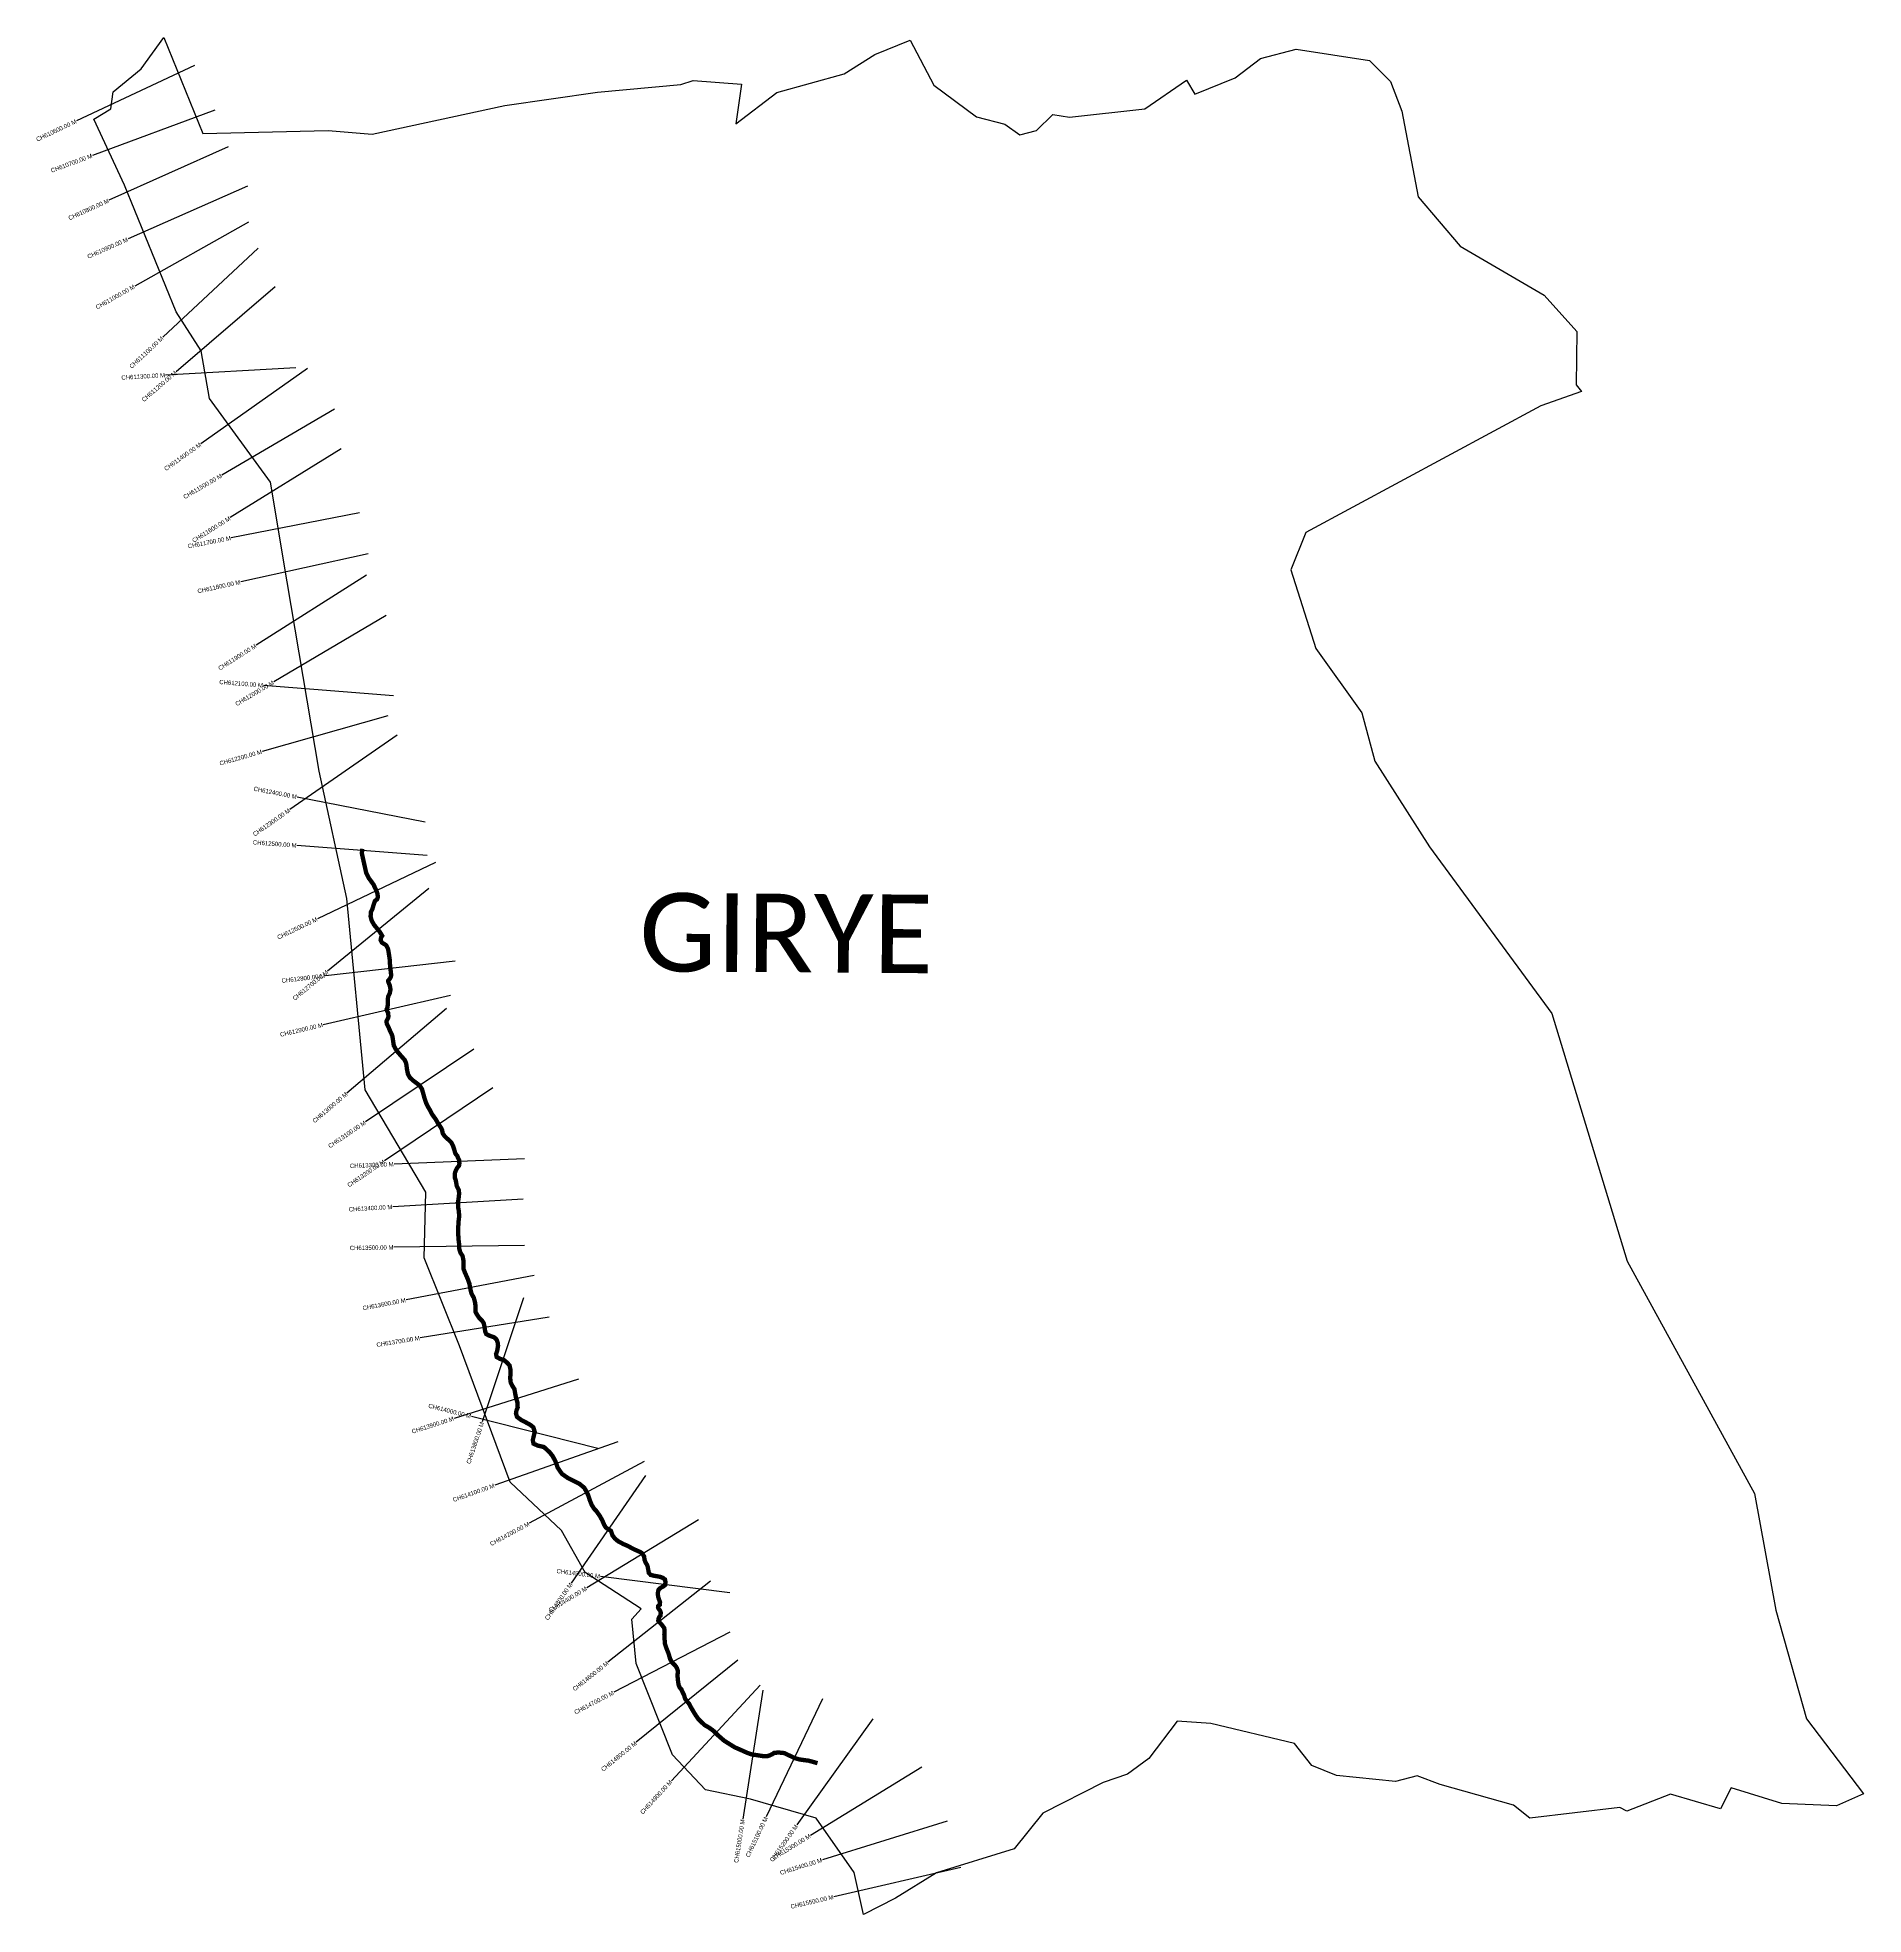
# Model space of a CAD drawing. Header units: metres. Extents: x 320993 to 325188, y 1822391 to 1826704.
import ezdxf
from ezdxf.enums import TextEntityAlignment as Align

# ---------------------------------------------------------------- set-up
doc = ezdxf.new("R2010")
doc.units = ezdxf.units.M
for name, color, linetype in [('CS', 134, 'Continuous'), ('CSMark', 6, 'Continuous'), ('UNPROTECTED', 10, 'Continuous'), ('VILLAGE BOUNDRY', 10, 'Continuous'), ('VILLAGE NAME', 250, 'Continuous')]:
    doc.layers.add(name, color=color, linetype=linetype)

msp = doc.modelspace()

# ---------------------------------------------------------------- linework, layer by layer
at = {"layer": 'CS'}
for p, q in [((321353.5, 1826639.6), (321082, 1826512.1)), ((321399.9, 1826537.1), (321118.6, 1826432.8)), ((321430.4, 1826452.5), (321156.6, 1826329.7)), ((321474.7, 1826362.3), (321200.4, 1826240.8)), ((321477.5, 1826279.4), (321215.8, 1826132.7)), ((321499.7, 1826219.5), (321280.2, 1826015.1)), ((321538.6, 1826131.1), (321310.9, 1825935.8)), ((321586, 1825945), (321286.5, 1825928.1)), ((321612.6, 1825943.5), (321367.8, 1825770.1)), ((321675.2, 1825849.5), (321416.1, 1825698.3)), ((321690.1, 1825758.8), (321435.4, 1825600.5)), ((321732.1, 1825611.5), (321437.7, 1825554)), ((321752.4, 1825517), (321459.4, 1825453)), ((321748.2, 1825468), (321494.8, 1825307.5)), ((321793.8, 1825375.6), (321535.4, 1825223.1)), ((321810.5, 1825191.4), (321511.4, 1825215.1)), ((321797.3, 1825145), (321508.7, 1825063.2)), ((321818.6, 1825100.8), (321572.2, 1824929.6)), ((321883.5, 1824901.1), (321589, 1824958.6)), ((321887.9, 1824824.5), (321588.7, 1824847.2)), ((321906.6, 1824807.9), (321635.7, 1824679)), ((321891.3, 1824748.4), (321659.1, 1824558.5)), ((321952.5, 1824581.3), (321654.3, 1824547.9)), ((321941.3, 1824502.8), (321649, 1824435.3)), ((321932, 1824472.8), (321703.5, 1824278.4)), ((321995.2, 1824379.1), (321746.1, 1824211.9)), ((322038.5, 1824290.4), (321789.9, 1824122.5)), ((322111.5, 1824127.1), (321811.8, 1824115.1)), ((322108.3, 1824034.5), (321808.8, 1824017)), ((322111.3, 1823928.4), (321811.4, 1823923.9)), ((322134, 1823858.9), (321839.3, 1823802.9)), ((322109.2, 1823807.8), (322014.4, 1823523.2)), ((322167.8, 1823763.4), (321871.6, 1823715.8)), ((322235.7, 1823621), (321949.5, 1823530.9)), ((322280.3, 1823461.7), (321989.5, 1823535.4)), ((322326, 1823476.8), (322043, 1823377.2)), ((322386.8, 1823431.9), (322122.5, 1823289.9)), ((322389.7, 1823399.3), (322219.1, 1823152.5)), ((322511, 1823297.4), (322254.7, 1823141.5)), ((322583.5, 1823129.9), (322285.9, 1823167.7)), ((322538.6, 1823156.6), (322303.3, 1822970.4)), ((322583.1, 1823039.7), (322316.8, 1822901.6)), ((322601.6, 1822975.2), (322368.3, 1822786.6)), ((322652.9, 1822918), (322448.9, 1822698.1)), ((322659.4, 1822906.6), (322613.2, 1822610.2)), ((322796, 1822886.2), (322667.1, 1822615.3)), ((322912, 1822840.5), (322737.4, 1822596.6)), ((323024.4, 1822729.4), (322768.5, 1822572.8)), ((323082.4, 1822605.7), (322796, 1822516.6)), ((323114.4, 1822499.2), (322822.1, 1822431.7))]:
    msp.add_line(p, q, dxfattribs=at)
at = {"layer": 'UNPROTECTED', "const_width": 10, "flags": 128}
msp.add_lwpolyline([(321738.6, 1824839.6), (321737.8, 1824828.7), (321742.4, 1824808), (321747.9, 1824783.7), (321753.9, 1824772), (321764.2, 1824758), (321771.5, 1824742.8), (321773.5, 1824736.5), (321774.6, 1824729.3), (321772.9, 1824723.7), (321767.6, 1824719.5), (321764.9, 1824711.5), (321762, 1824701.5), (321758.3, 1824693.6), (321757.9, 1824684.1), (321760.2, 1824675), (321765.4, 1824665.4), (321778.6, 1824649.2), (321784.5, 1824639.7), (321781.9, 1824635.8), (321780.9, 1824629.8), (321783.9, 1824624.2), (321787.9, 1824621.6), (321791.5, 1824619.3), (321793.3, 1824618.2), (321794.7, 1824615.9), (321796.5, 1824612.8), (321798.2, 1824608.3), (321799.8, 1824598.6), (321801.6, 1824586.9), (321802.3, 1824574.7), (321803.9, 1824560.1), (321805.1, 1824549.3), (321804.5, 1824545.5), (321802.5, 1824541.7), (321800, 1824538.6), (321798.3, 1824536.5), (321798.4, 1824534.1), (321799.7, 1824530.9), (321801.9, 1824525.5), (321803.6, 1824516.3), (321801.8, 1824507.5), (321798.1, 1824499.7), (321797.7, 1824496.2), (321797.6, 1824488.7), (321797.4, 1824481.5), (321796.3, 1824474.2), (321794.7, 1824470.7), (321795.5, 1824467.2), (321798.1, 1824462.6), (321798.9, 1824454), (321797.7, 1824449.9), (321794.3, 1824443.6), (321795, 1824437.7), (321799, 1824429.7), (321802.1, 1824422.4), (321807.8, 1824410), (321811.2, 1824387.3), (321817.4, 1824376), (321827.9, 1824363.7), (321836.5, 1824354), (321839.7, 1824346.1), (321841.6, 1824332), (321843.6, 1824322.3), (321847.7, 1824314.5), (321854.8, 1824307.6), (321864.2, 1824300.6), (321870.2, 1824296), (321875.9, 1824287.6), (321879, 1824276.4), (321882.1, 1824265.2), (321885.3, 1824256), (321889.1, 1824247.9), (321894.2, 1824239.3), (321899.6, 1824228.9), (321907.3, 1824218.5), (321912.9, 1824208.5), (321920.2, 1824197.7), (321922.2, 1824193), (321923.5, 1824186), (321927.8, 1824179.6), (321932.6, 1824174.6), (321937.1, 1824171.1), (321943.7, 1824164.2), (321947.5, 1824156.3), (321950.5, 1824147), (321952.7, 1824139.2), (321957, 1824134.2), (321958, 1824131.4), (321961.6, 1824123.4), (321961.8, 1824116.2), (321961, 1824111.4), (321957.7, 1824107.8), (321954.5, 1824102.2), (321952, 1824096.1), (321951.1, 1824090.9), (321951.1, 1824084.5), (321953.5, 1824078), (321955.8, 1824065), (321960.4, 1824055.4), (321961.3, 1824047.7), (321960.1, 1824036.5), (321958.5, 1824026.5), (321959.3, 1824014.3), (321960.7, 1824006.4), (321961.4, 1823994.8), (321960.1, 1823984.4), (321959.6, 1823976.5), (321959, 1823965.9), (321959.6, 1823944.4), (321961.3, 1823931), (321961.4, 1823920.9), (321964.4, 1823911.3), (321969.2, 1823904), (321971, 1823894.4), (321971.4, 1823884.7), (321971.7, 1823873.5), (321974.6, 1823865.9), (321980.9, 1823851.6), (321984.8, 1823840.7), (321987.5, 1823826.4), (321989.3, 1823818.6), (321995.1, 1823807.6), (321997.9, 1823797.2), (321998.9, 1823788.8), (321998.8, 1823780.7), (321998.8, 1823775.7), (322002, 1823769.9), (322007.1, 1823762.2), (322014.4, 1823754.7), (322017.8, 1823749.7), (322019.4, 1823742), (322021.2, 1823730.3), (322023.5, 1823724.7), (322029.6, 1823721.4), (322040.8, 1823717.6), (322045, 1823714.6), (322047.9, 1823710.8), (322050.1, 1823704), (322050.7, 1823697.6), (322048.9, 1823686.9), (322046.1, 1823678.6), (322047.5, 1823671.9), (322054.6, 1823667.9), (322064.5, 1823664.6), (322071.6, 1823658.8), (322077.1, 1823652.5), (322079.2, 1823643.3), (322079.5, 1823633.3), (322078.5, 1823624.1), (322079.8, 1823613.4), (322082.8, 1823606.8), (322088.3, 1823598.4), (322090.2, 1823587.3), (322092.1, 1823577.7), (322095.5, 1823566.6), (322095.8, 1823556.1), (322092.9, 1823548.6), (322091.9, 1823542.4), (322094.2, 1823534.4), (322103.6, 1823527.4), (322116.3, 1823520.7), (322125.5, 1823515.6), (322131.8, 1823510.3), (322135.1, 1823499.4), (322132.5, 1823489.2), (322130.5, 1823480.9), (322132.2, 1823472.7), (322142.1, 1823468.3), (322156.1, 1823465.1), (322169.2, 1823453.1), (322175.9, 1823444.6), (322182.5, 1823432.5), (322187.9, 1823417.3), (322197.5, 1823403.4), (322210.4, 1823394.3), (322225.4, 1823386.6), (322237.9, 1823380.4), (322249, 1823371.3), (322257.4, 1823355.7), (322261.3, 1823343.5), (322265.9, 1823332), (322271.4, 1823323.4), (322277.3, 1823317.1), (322284.5, 1823306.7), (322290.2, 1823296.6), (322294.6, 1823286.3), (322298.3, 1823280.1), (322304.5, 1823275.8), (322310.2, 1823272.3), (322311.5, 1823268.4), (322313.9, 1823261.6), (322319.2, 1823254.8), (322326.1, 1823248.9), (322339.2, 1823241.8), (322347.7, 1823238.3), (322361.3, 1823231), (322369.1, 1823227.4), (322378.3, 1823223.4), (322382.3, 1823220.3), (322386.4, 1823213.5), (322387.4, 1823205.5), (322389.9, 1823199.3), (322393.4, 1823193.6), (322394.5, 1823190), (322395.5, 1823184.8), (322397.2, 1823176), (322401.4, 1823171.2), (322408.9, 1823169.3), (322418.1, 1823167.8), (322423.9, 1823166.5), (322429.5, 1823164.3), (322431.8, 1823162.3), (322434.2, 1823161), (322435.5, 1823154.6), (322434.6, 1823148.1), (322430.9, 1823145.1), (322424.3, 1823141.6), (322419.5, 1823137.2), (322418.4, 1823132.5), (322417.7, 1823127.8), (322418.7, 1823120.8), (322420.6, 1823114.5), (322422.9, 1823108.6), (322422.6, 1823102.7), (322420.4, 1823101.2), (322418.6, 1823099.6), (322418.3, 1823096.3), (322419.9, 1823093.4), (322423.3, 1823088.5), (322424.6, 1823084.7), (322424, 1823077.8), (322421, 1823074.4), (322419.4, 1823070.2), (322418.9, 1823066.1), (322422.2, 1823062), (322427.1, 1823056.5), (322432.3, 1823049.4), (322433.3, 1823044.2), (322432.8, 1823034.6), (322433.2, 1823025.9), (322433.7, 1823019.7), (322434.3, 1823012.7), (322437.3, 1823003.4), (322440.1, 1822996.7), (322442.5, 1822990.5), (322446.2, 1822977.9), (322450.1, 1822970.5), (322455.7, 1822965.1), (322459.1, 1822961.4), (322461.7, 1822957), (322464, 1822950.3), (322463.2, 1822941.5), (322463.6, 1822931.6), (322465.6, 1822918.5), (322468.2, 1822912.2), (322472, 1822908.2), (322474, 1822903.3), (322478.1, 1822895), (322480.5, 1822886.8), (322484.3, 1822881.7), (322490.1, 1822874.6), (322493.6, 1822867.7), (322501.1, 1822854.7), (322506, 1822847.1), (322511.1, 1822839.9), (322516, 1822835), (322525.3, 1822826.2), (322534.3, 1822821), (322541.1, 1822816.4), (322546.3, 1822812.3), (322551.4, 1822807.5), (322556, 1822802.7), (322561.7, 1822797.8), (322570.5, 1822790.1), (322583.6, 1822781.9), (322594.5, 1822775.1), (322607.9, 1822769.3), (322623.7, 1822762.2), (322633.1, 1822758.9), (322641.9, 1822757.6), (322658.7, 1822755), (322669.2, 1822754.6), (322674.7, 1822756.5), (322681.2, 1822759.4), (322685.3, 1822762.4), (322696, 1822763.1), (322708.4, 1822761.8), (322719.5, 1822756.5), (322733, 1822750.1), (322743.4, 1822747.2), (322753, 1822745.8), (322764, 1822744.4), (322771.8, 1822742.3), (322775.7, 1822741.2), (322784.8, 1822738.7)], dxfattribs=at)
at = {"layer": 'VILLAGE BOUNDRY', "color": 3}
msp.add_lwpolyline([(321166.5, 1826578.7), (321230.3, 1826632), (321283.1, 1826703.7), (321372.3, 1826483.3), (321660.7, 1826490.4), (321761.3, 1826481.9), (322066.2, 1826547.5), (322279, 1826578.4), (322470.8, 1826595.9), (322499.2, 1826604.7), (322610, 1826596.4), (322596.8, 1826505.5), (322691.3, 1826577), (322845.7, 1826620.3), (322916.6, 1826664.7), (322997.8, 1826697.3), (323052.2, 1826594.2), (323150, 1826521.3), (323214.9, 1826504.7), (323250, 1826480.2), (323288, 1826489.7), (323325.7, 1826527), (323363.8, 1826520.6), (323536.7, 1826539.6), (323632.9, 1826605.5), (323652, 1826573.3), (323744.8, 1826611.4), (323802.5, 1826655.7), (323884.3, 1826677.2), (324053.1, 1826651.1), (324101.5, 1826602.9), (324127.3, 1826534.6), (324164.7, 1826337.6), (324261.5, 1826224.4), (324454.5, 1826111.4), (324529.3, 1826027.9), (324527.9, 1825905.5), (324540.2, 1825890.3), (324446.6, 1825857.8), (323907.2, 1825566.3), (323872.7, 1825480.6), (323929.5, 1825299.7), (324035.2, 1825152.2), (324065.3, 1825041), (324191.2, 1824844.4), (324472, 1824461.4), (324644.9, 1823891.8), (324938.2, 1823358.2), (324986.8, 1823090.4), (325057.6, 1822840.2), (325188.3, 1822667.8), (325126.2, 1822640.6), (325000.8, 1822646.1), (324883.9, 1822681.7), (324859.5, 1822633.7), (324744.5, 1822667.3), (324644.2, 1822628.7), (324628.2, 1822636.4), (324421.9, 1822612.6), (324383.8, 1822642.2), (324215.6, 1822689.6), (324162.9, 1822709.3), (324112.8, 1822696.3), (323977, 1822710), (323921, 1822733.2), (323880.6, 1822783.7), (323688.9, 1822829.4), (323611.6, 1822834.8), (323546, 1822749.2), (323497.4, 1822713.1), (323440.9, 1822694.1), (323302.5, 1822623.5), (323236.4, 1822542.1), (323057.9, 1822486.9), (322963.7, 1822428.4), (322890.5, 1822391), (322869.4, 1822487.5), (322782, 1822612.6), (322630.7, 1822656.2), (322527.1, 1822677.4), (322451.7, 1822757.8), (322367.9, 1822967.5), (322358.3, 1823069.8), (322379.2, 1823093.1), (322250.9, 1823176.4), (322196.4, 1823273), (322078.5, 1823384.5), (321962.4, 1823697.4), (321881.2, 1823899.5), (321885, 1824050.8), (321745.7, 1824285.5), (321703.2, 1824725.2), (321639.4, 1825018.3), (321566.2, 1825453.3), (321527.7, 1825682.2), (321387.9, 1825874), (321368.5, 1825983.8), (321311.1, 1826073.7), (321192.6, 1826364.7), (321121.5, 1826516), (321161.3, 1826539.5), (321166.5, 1826578.7)], dxfattribs=at)

# ---------------------------------------------------------------- texts
at = {"layer": 'CSMark'}
for s, rotation, p in [('CH610600.00 M', 25.1579, (321081.1, 1826511.7)), ('CH610700.00 M', 20.3344, (321117.7, 1826432.5)), ('CH610800.00 M', 24.1568, (321155.7, 1826329.3)), ('CH610900.00 M', 23.8895, (321199.5, 1826240.4)), ('CH611000.00 M', 29.2854, (321214.9, 1826132.2)), ('CH611100.00 M', 42.9536, (321279.4, 1826014.4)), ('CH611200.00 M', 40.6212, (321310.1, 1825935.1)), ('CH611300.00 M', 3.2378, (321285.5, 1825928)), ('CH611400.00 M', 35.2918, (321367, 1825769.6)), ('CH611500.00 M', 30.2633, (321415.3, 1825697.8)), ('CH611600.00 M', 31.8627, (321434.5, 1825599.9)), ('CH611700.00 M', 11.0456, (321436.7, 1825553.9)), ('CH611800.00 M', 12.3289, (321458.4, 1825452.8)), ('CH611900.00 M', 32.3363, (321493.9, 1825307)), ('CH612100.00 M', 355.4627, (321510.4, 1825215.2)), ('CH612000.00 M', 30.5555, (321534.6, 1825222.6)), ('CH612200.00 M', 15.8311, (321507.7, 1825062.9)), ('CH612400.00 M', 348.9543, (321588, 1824958.8)), ('CH612300.00 M', 34.7881, (321571.4, 1824929.1)), ('CH612500.00 M', 355.6668, (321587.7, 1824847.2)), ('CH612600.00 M', 25.448, (321634.8, 1824678.5)), ('CH612700.00 M', 39.2919, (321658.3, 1824557.8)), ('CH612800.00 M', 6.3779, (321653.3, 1824547.8)), ('CH612900.00 M', 13.0022, (321648, 1824435.1)), ('CH613000.00 M', 40.4004, (321702.8, 1824277.7)), ('CH613100.00 M', 33.859, (321745.2, 1824211.4)), ('CH613200.00 M', 34.039, (321789.1, 1824121.9)), ('CH613300.00 M', 2.2917, (321810.8, 1824115)), ('CH613400.00 M', 3.3517, (321807.9, 1824016.9)), ('CH613500.00 M', 0.862, (321810.4, 1823923.9)), ('CH613600.00 M', 10.7643, (321838.3, 1823802.7)), ('CH613700.00 M', 9.1233, (321870.7, 1823715.7)), ('CH613900.00 M', 17.4833, (321948.6, 1823530.6)), ('CH614000.00 M', 345.7659, (321988.5, 1823535.7)), ('CH613800.00 M', 71.5753, (322014.1, 1823522.2)), ('CH614100.00 M', 19.3976, (322042, 1823376.8)), ('CH614200.00 M', 28.2516, (322121.6, 1823289.4)), ('CH614500.00 M', 352.7718, (322284.9, 1823167.8)), ('CH614300.00 M', 55.3647, (322218.6, 1823151.6)), ('CH614400.00 M', 31.3192, (322253.8, 1823141)), ('CH614600.00 M', 38.3517, (322302.6, 1822969.8)), ('CH614700.00 M', 27.4217, (322315.9, 1822901.1)), ('CH614800.00 M', 38.9442, (322367.5, 1822786)), ('CH614900.00 M', 47.138, (322448.2, 1822697.3)), ('CH615000.00 M', 81.1244, (322613, 1822609.2)), ('CH615100.00 M', 64.5499, (322666.6, 1822614.4)), ('CH615200.00 M', 54.4117, (322736.8, 1822595.7)), ('CH615300.00 M', 31.4636, (322767.6, 1822572.3)), ('CH615400.00 M', 17.2891, (322795, 1822516.3)), ('CH615500.00 M', 13.0005, (322821.1, 1822431.5))]:
    msp.add_text(s, height=10, rotation=rotation, dxfattribs=at).set_placement(p, align=Align.MIDDLE_RIGHT)
at = {"layer": 'VILLAGE NAME', "insert": (322375.9, 1824738.5), "char_height": 180.345, "attachment_point": 1, "rotation": 359.6139}
msp.add_mtext_dynamic_manual_height_columns('{\\fCalibri|b0|i0|c0|p34;GIRYE}', width=1115.443, gutter_width=901.7, heights=[0], dxfattribs=at)

doc.saveas('drawing.dxf')
